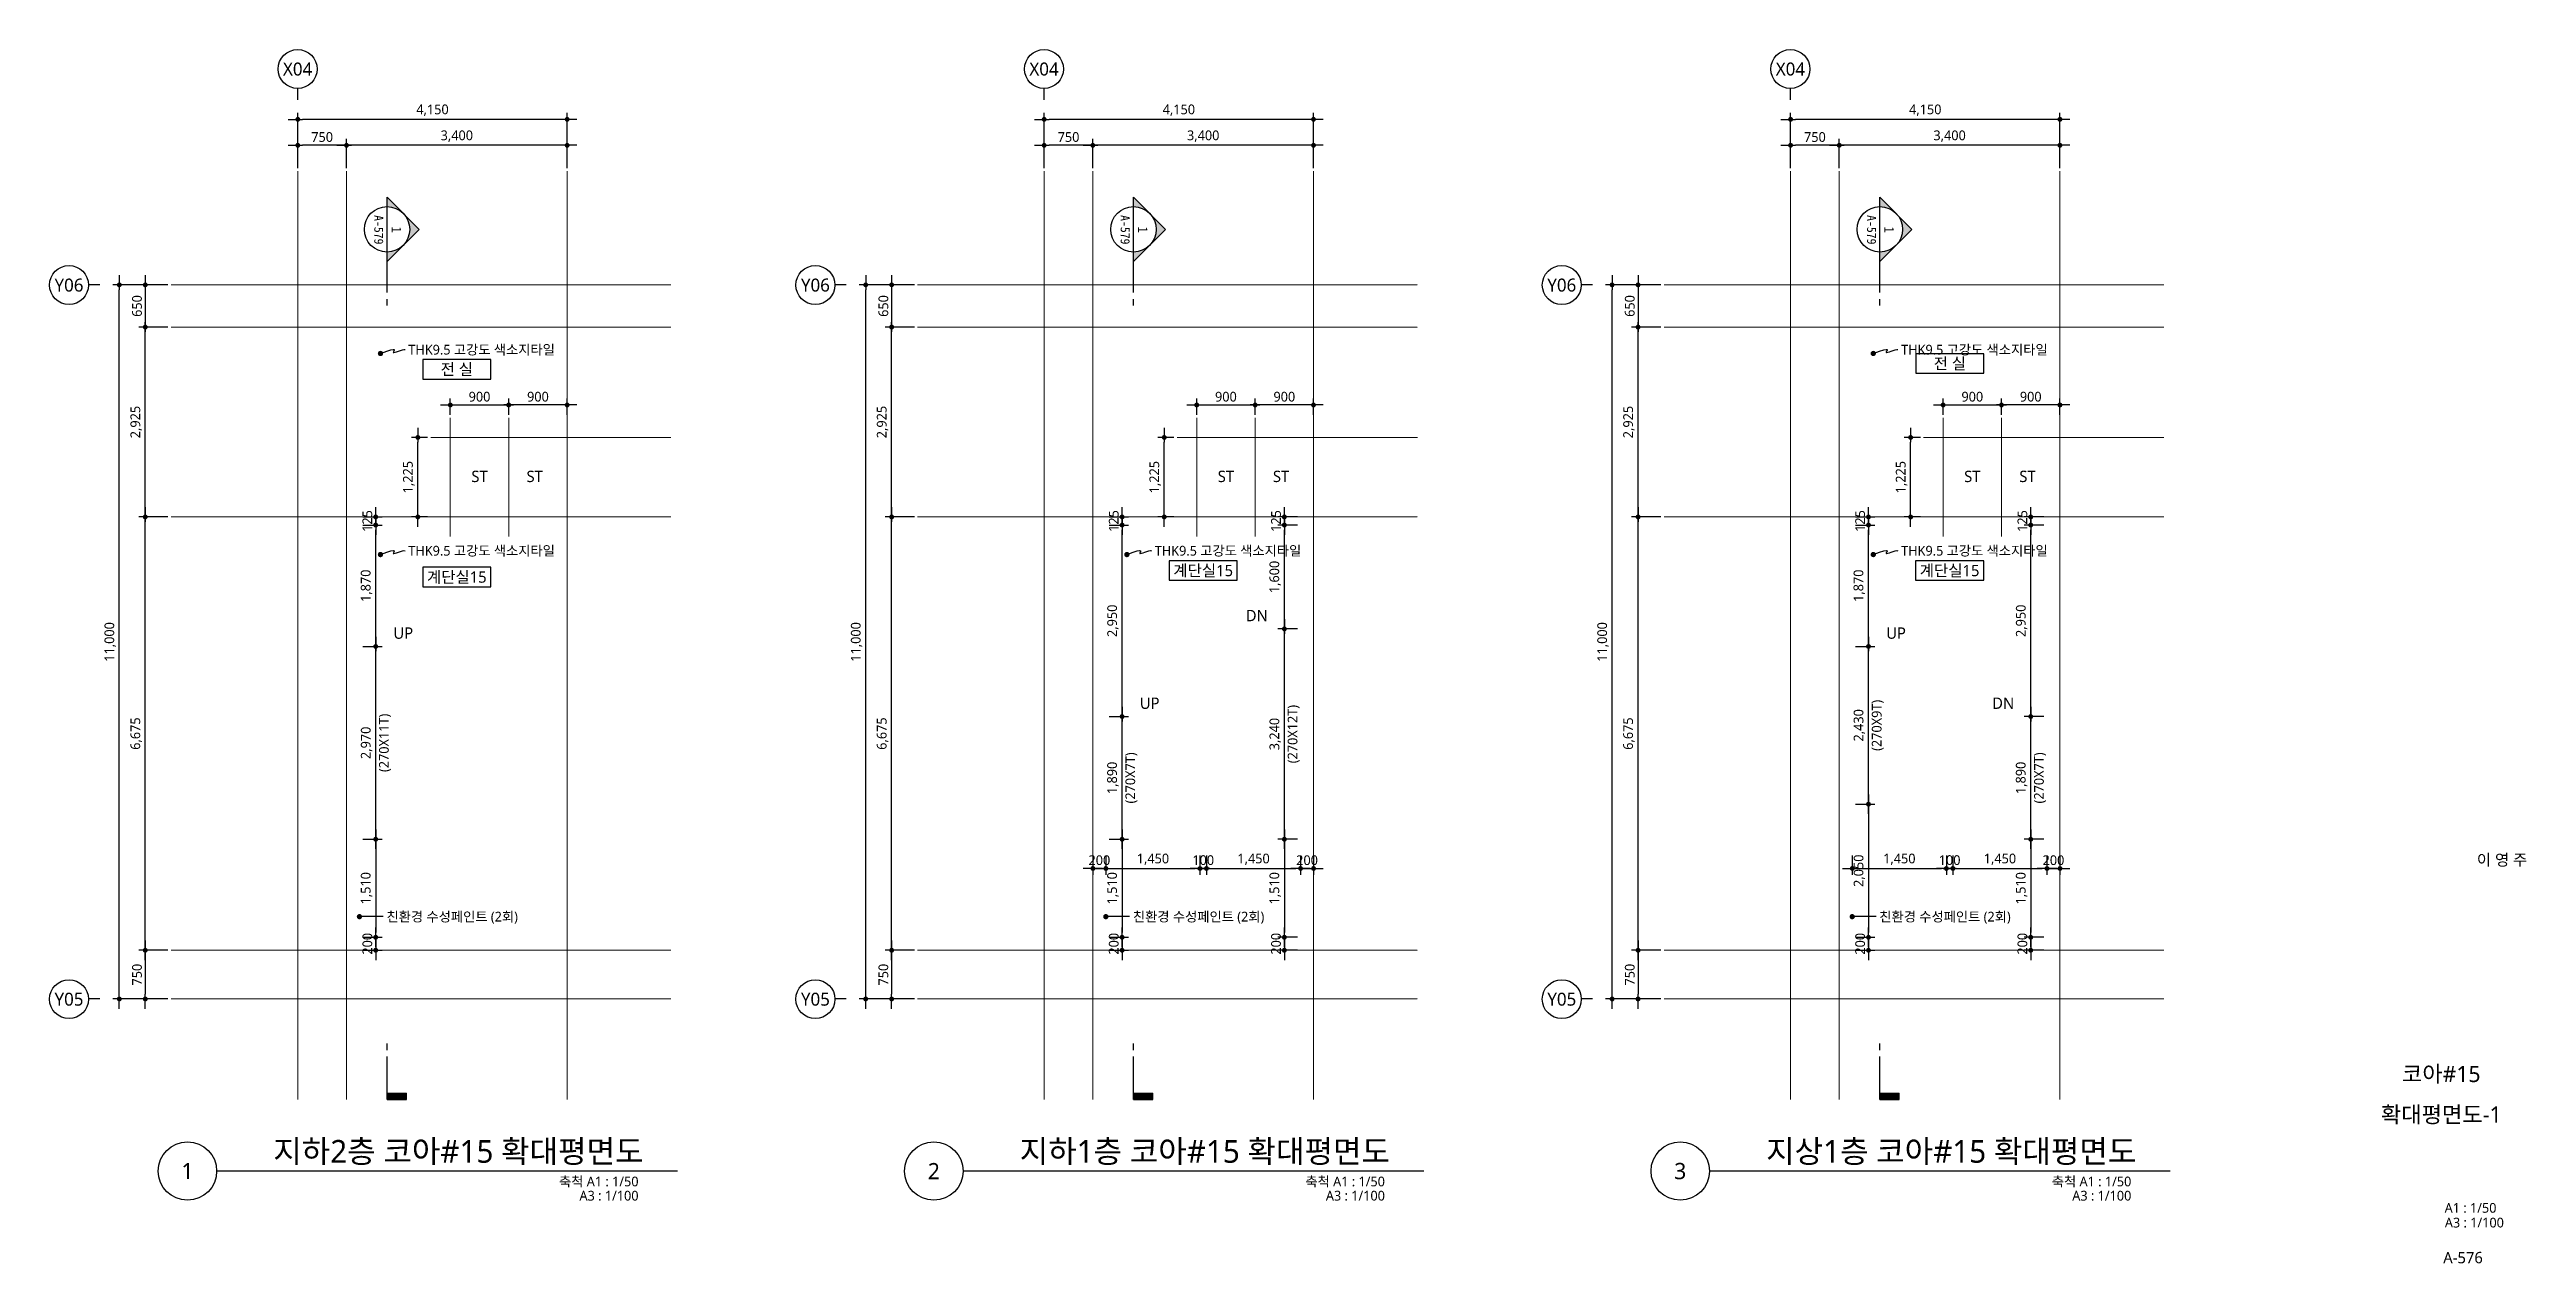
# Model space of a CAD drawing. Header units: millimetres. Extents: x 1467181 to 1720354, y 836037 to 895281.
# Drawn here: x 1467181 to 1505344, y 836037 to 854736 of the extents above; entities that cross this region are included whole.
import ezdxf
from ezdxf.enums import TextEntityAlignment as Align

# ---------------------------------------------------------------- set-up
doc = ezdxf.new("R2010")
doc.units = ezdxf.units.MM
doc.header["$MEASUREMENT"] = 0
doc.linetypes.add('CEN', pattern=[62, 60, -1, 0, -1])
doc.layers.get('0').update_dxf_attribs({"linetype": 'CONTINUOUS'})
for name, color, linetype, lineweight in [('A-AXIS-BUBL', 7, 'CONTINUOUS', 25), ('A-BORD-TEXT', 3, 'CONTINUOUS', 25), ('A-CNTL', 1, 'CEN', 15), ('A-DIMS', 7, 'CONTINUOUS', 25), ('A-MKXS-LEAD', 7, 'CONTINUOUS', 25), ('A-MKXS-MAK1', 3, 'CONTINUOUS', 25), ('A-MKXS-TEXT1', 3, 'CONTINUOUS', 25), ('A-MKXS-TEXT2', 7, 'CONTINUOUS', 25), ('A-MKXX-NAME', 3, 'CONTINUOUS', 25), ('A-MKXX-SYMB', 7, 'CONTINUOUS', 25), ('A-XXXX-SYMB', 7, 'CONTINUOUS', 25), ('A-XXXX-TXT1', 3, 'CONTINUOUS', 25), ('A-XXXX-TXT2', 3, 'CONTINUOUS', 25)]:
    doc.layers.add(name, color=color, linetype=linetype, lineweight=lineweight)
doc.styles.add('HY울릉도L', font='')
doc.styles.add('돋움체', font='')
doc.styles.add('맑은고딕', font='malgun.ttf')
doc.styles.get('HY울릉도L').set_extended_font_data('HYwulM')
doc.styles.get('돋움체').set_extended_font_data('DotumChe')
doc.dimstyles.new('CDIM', dxfattribs={"dimtxt": 3, "dimasz": 1.5, "dimexe": 2, "dimexo": 1, "dimgap": 1, "dimtad": 1, "dimdec": 0, "dimrnd": 0.5, "dimzin": 0, "dimdsep": 32, "dimlunit": 6, "dimtxsty": 'HY울릉도L', "dimblk1": '_CIDOT', "dimblk2": '_CIDOT', "dimsah": 1, "dimcen": 5.5, "dimclrd": 2, "dimclre": 2, "dimclrt": 7, "dimadec": 0, "dimazin": 0, "dimtfac": 1, "dimtdec": 0, "dimtix": 1, "dimtmove": 2, "dimatfit": 1, "dimldrblk": '_CIDOT', "dimfxl": 1, "dimtolj": 1, "dimtzin": 0, "dimlwd": -1, "dimarcsym": 0})

msp = doc.modelspace()

# ---------------------------------------------------------------- texts
at = {"layer": 'A-BORD-TEXT', "style": '맑은고딕'}
for s, height, p in [('이 영 주', 175, (1505356.3, 842165.5)), ('A1 : 1/50', 150, (1504881.5, 836817.8)), ('A3 : 1/100', 150, (1504996.4, 836591)), ('A-576', 175, (1504671.7, 836039.2))]:
    msp.add_text(s, height=height, dxfattribs=at).set_placement(p, align=Align.RIGHT)
for s, p in [('코아#15', (1504030.7, 838955.6)), ('확대평면도-1', (1504030.7, 838330.6))]:
    msp.add_text(s, height=250, dxfattribs=at).set_placement(p, align=Align.MIDDLE_CENTER)
at = {"layer": 'A-MKXS-TEXT1', "style": '맑은고딕'}
for s, p in [('THK9.5 고강도 색소지타일', (1472709.2, 850112.9)), ('THK9.5 고강도 색소지타일', (1495709.2, 850112.9)), ('THK9.5 고강도 색소지타일', (1472709.2, 847015.6)), ('THK9.5 고강도 색소지타일', (1484209.2, 847015.6)), ('THK9.5 고강도 색소지타일', (1495709.2, 847015.6)), ('친환경 수성페인트 (2회)', (1472372.6, 841378.9)), ('친환경 수성페인트 (2회)', (1483872.6, 841378.9)), ('친환경 수성페인트 (2회)', (1495372.6, 841378.9))]:
    msp.add_text(s, height=150, dxfattribs=at).set_placement(p, align=Align.MIDDLE_LEFT)
at = {"layer": 'A-MKXX-NAME', "style": '맑은고딕'}
for s, p in [('전 실', (1473455.7, 849810.6)), ('전 실', (1496460.5, 849899.5)), ('ST', (1473805.7, 848160.6)), ('ST', (1474655.7, 848160.6)), ('ST', (1485305.7, 848160.6)), ('ST', (1486155.7, 848160.6)), ('ST', (1496805.7, 848160.6)), ('ST', (1497655.7, 848160.6)), ('계단실15', (1473455.7, 846610.6)), ('계단실15', (1484955.7, 846710.6)), ('계단실15', (1496455.7, 846710.6)), ('DN', (1485781, 846016.8)), ('UP', (1472631, 845746.8)), ('UP', (1495631, 845746.8)), ('UP', (1484131, 844666.8)), ('DN', (1497281, 844666.8))]:
    msp.add_text(s, height=175, dxfattribs=at).set_placement(p, align=Align.MIDDLE_CENTER)
at = {"layer": 'A-XXXX-TXT1', "style": '맑은고딕'}
for s, p in [('지하2층 코아#15 확대평면도', (1476333.7, 837483.3)), ('지하1층 코아#15 확대평면도', (1487833.7, 837483.3)), ('지상1층 코아#15 확대평면도', (1499333.7, 837483.3))]:
    msp.add_text(s, height=350, dxfattribs=at).set_placement(p, align=Align.BOTTOM_RIGHT)
for s, p in [('1', (1469305.7, 837460.6)), ('2', (1480805.7, 837460.6)), ('3', (1492305.7, 837460.6))]:
    msp.add_text(s, height=250, dxfattribs=at).set_placement(p, align=Align.MIDDLE)
for s, p in [('축척 A1 : 1/50', (1476255.9, 837374.5)), ('축척 A1 : 1/50', (1487755.9, 837374.5)), ('축척 A1 : 1/50', (1499255.9, 837374.5)), ('A3 : 1/100', (1476255.9, 837155.6)), ('A3 : 1/100', (1487755.9, 837155.6)), ('A3 : 1/100', (1499255.9, 837155.6))]:
    msp.add_text(s, height=150, dxfattribs=at).set_placement(p, align=Align.TOP_RIGHT)

# ---------------------------------------------------------------- blocks, each defined once
blk = doc.blocks.new('_CIDOT')
at = {"color": 0, "linetype": 'ByBlock'}
blk.add_line((2, 0), (-1, 0), dxfattribs=at)
at = {"color": 0, "linetype": 'ByBlock', "const_width": 0.5}
blk.add_lwpolyline([(-0.25, 0, 1), (0.25, 0, 1)], format="xyb", close=True, dxfattribs=at)
blk = doc.blocks.new('*D21')
at = {"layer": 'A-DIMS', "lineweight": -2, "transparency": 16777216}
for p, q in [((800, 1950), (800, 2400)), ((4200, 1950), (4200, 2400))]:
    blk.add_line(p, q, dxfattribs=at)
at = {"layer": 'A-DIMS', "transparency": 16777216}
blk.add_line((4125, 2300), (875, 2300), dxfattribs=at)
at = {"layer": 'A-DIMS', "transparency": 16777216, "xscale": 75, "yscale": 75, "zscale": 75, "rotation": 180}
blk.add_blockref('_CIDOT', (800, 2300), dxfattribs=at)
at = {"layer": 'A-DIMS', "transparency": 16777216, "xscale": 75, "yscale": 75, "zscale": 75}
blk.add_blockref('_CIDOT', (4200, 2300), dxfattribs=at)
at = {"layer": 'A-DIMS', "color": 3, "transparency": 16777216, "insert": (2500, 2440), "char_height": 150, "attachment_point": 5, "style": '맑은고딕'}
blk.add_mtext('\\A1;3,400', dxfattribs=at)
blk = doc.blocks.new('*D22')
at = {"layer": 'A-DIMS', "lineweight": -2, "transparency": 16777216}
for p, q in [((-1950, -10100), (-2400, -10100)), ((-1950, -10850), (-2400, -10850))]:
    blk.add_line(p, q, dxfattribs=at)
at = {"layer": 'A-DIMS', "transparency": 16777216}
blk.add_line((-2300, -10175), (-2300, -10775), dxfattribs=at)
at = {"layer": 'A-DIMS', "transparency": 16777216, "xscale": 75, "yscale": 75, "zscale": 75}
for p, rotation in [((-2300, -10100), 90), ((-2300, -10850), 270)]:
    blk.add_blockref('_CIDOT', p, dxfattribs=dict(at, rotation=rotation))
at = {"layer": 'A-DIMS', "color": 3, "transparency": 16777216, "insert": (-2427, -10475), "char_height": 150, "attachment_point": 5, "rotation": 90, "style": '맑은고딕'}
blk.add_mtext('\\A1;750', dxfattribs=at)
blk = doc.blocks.new('*D23')
at = {"layer": 'A-DIMS', "lineweight": -2, "transparency": 16777216}
for p, q in [((50, 1950), (50, 2400)), ((800, 1950), (800, 2400))]:
    blk.add_line(p, q, dxfattribs=at)
at = {"layer": 'A-DIMS', "transparency": 16777216}
blk.add_line((725, 2300), (125, 2300), dxfattribs=at)
at = {"layer": 'A-DIMS', "transparency": 16777216, "xscale": 75, "yscale": 75, "zscale": 75, "rotation": 180}
blk.add_blockref('_CIDOT', (50, 2300), dxfattribs=at)
at = {"layer": 'A-DIMS', "transparency": 16777216, "xscale": 75, "yscale": 75, "zscale": 75}
blk.add_blockref('_CIDOT', (800, 2300), dxfattribs=at)
at = {"layer": 'A-DIMS', "color": 3, "transparency": 16777216, "insert": (425, 2427), "char_height": 150, "attachment_point": 5, "style": '맑은고딕'}
blk.add_mtext('\\A1;750', dxfattribs=at)
blk = doc.blocks.new('*D24')
at = {"layer": 'A-DIMS', "lineweight": -2, "transparency": 16777216}
for p, q in [((50, 1950), (50, 2800)), ((4200, 1950), (4200, 2800))]:
    blk.add_line(p, q, dxfattribs=at)
at = {"layer": 'A-DIMS', "transparency": 16777216}
blk.add_line((4125, 2700), (125, 2700), dxfattribs=at)
at = {"layer": 'A-DIMS', "transparency": 16777216, "xscale": 75, "yscale": 75, "zscale": 75, "rotation": 180}
blk.add_blockref('_CIDOT', (50, 2700), dxfattribs=at)
at = {"layer": 'A-DIMS', "transparency": 16777216, "xscale": 75, "yscale": 75, "zscale": 75}
blk.add_blockref('_CIDOT', (4200, 2700), dxfattribs=at)
at = {"layer": 'A-DIMS', "color": 3, "transparency": 16777216, "insert": (2125, 2840), "char_height": 150, "attachment_point": 5, "style": '맑은고딕'}
blk.add_mtext('\\A1;4,150', dxfattribs=at)
blk = doc.blocks.new('*D25')
at = {"layer": 'A-DIMS', "lineweight": -2, "transparency": 16777216}
for p, q in [((-1950, 150), (-2800, 150)), ((-1950, -10850), (-2800, -10850))]:
    blk.add_line(p, q, dxfattribs=at)
at = {"layer": 'A-DIMS', "transparency": 16777216}
blk.add_line((-2700, -10775), (-2700, 75), dxfattribs=at)
at = {"layer": 'A-DIMS', "transparency": 16777216, "xscale": 75, "yscale": 75, "zscale": 75}
for p, rotation in [((-2700, 150), 90), ((-2700, -10850), 270)]:
    blk.add_blockref('_CIDOT', p, dxfattribs=dict(at, rotation=rotation))
at = {"layer": 'A-DIMS', "color": 3, "transparency": 16777216, "insert": (-2840, -5350), "char_height": 150, "attachment_point": 5, "rotation": 90, "style": '맑은고딕'}
blk.add_mtext('\\A1;11,000', dxfattribs=at)
blk = doc.blocks.new('*D26')
at = {"layer": 'A-DIMS', "lineweight": -2, "transparency": 16777216}
for p, q in [((-1950, 150), (-2400, 150)), ((-1950, -500), (-2400, -500))]:
    blk.add_line(p, q, dxfattribs=at)
at = {"layer": 'A-DIMS', "transparency": 16777216}
blk.add_line((-2300, 75), (-2300, -425), dxfattribs=at)
at = {"layer": 'A-DIMS', "transparency": 16777216, "xscale": 75, "yscale": 75, "zscale": 75}
for p, rotation in [((-2300, 150), 90), ((-2300, -500), 270)]:
    blk.add_blockref('_CIDOT', p, dxfattribs=dict(at, rotation=rotation))
at = {"layer": 'A-DIMS', "color": 3, "transparency": 16777216, "insert": (-2427, -175), "char_height": 150, "attachment_point": 5, "rotation": 90, "style": '맑은고딕'}
blk.add_mtext('\\A1;650', dxfattribs=at)
blk = doc.blocks.new('*D27')
at = {"layer": 'A-DIMS', "lineweight": -2, "transparency": 16777216}
for p, q in [((-1950, -3425), (-2400, -3425)), ((-1950, -10100), (-2400, -10100))]:
    blk.add_line(p, q, dxfattribs=at)
at = {"layer": 'A-DIMS', "transparency": 16777216}
blk.add_line((-2300, -10025), (-2300, -3500), dxfattribs=at)
at = {"layer": 'A-DIMS', "transparency": 16777216, "xscale": 75, "yscale": 75, "zscale": 75}
for p, rotation in [((-2300, -3425), 90), ((-2300, -10100), 270)]:
    blk.add_blockref('_CIDOT', p, dxfattribs=dict(at, rotation=rotation))
at = {"layer": 'A-DIMS', "color": 3, "transparency": 16777216, "insert": (-2440, -6762), "char_height": 150, "attachment_point": 5, "rotation": 90, "style": '맑은고딕'}
blk.add_mtext('\\A1;6,675', dxfattribs=at)
blk = doc.blocks.new('*D28')
at = {"layer": 'A-DIMS', "lineweight": -2, "transparency": 16777216}
for p, q in [((-1950, -500), (-2400, -500)), ((-1950, -3425), (-2400, -3425))]:
    blk.add_line(p, q, dxfattribs=at)
at = {"layer": 'A-DIMS', "transparency": 16777216}
blk.add_line((-2300, -3350), (-2300, -575), dxfattribs=at)
at = {"layer": 'A-DIMS', "transparency": 16777216, "xscale": 75, "yscale": 75, "zscale": 75}
for p, rotation in [((-2300, -500), 90), ((-2300, -3425), 270)]:
    blk.add_blockref('_CIDOT', p, dxfattribs=dict(at, rotation=rotation))
at = {"layer": 'A-DIMS', "color": 3, "transparency": 16777216, "insert": (-2440, -1963), "char_height": 150, "attachment_point": 5, "rotation": 90, "style": '맑은고딕'}
blk.add_mtext('\\A1;2,925', dxfattribs=at)
blk = doc.blocks.new('*D29')
at = {"layer": 'A-DIMS', "lineweight": -2, "transparency": 16777216}
for p, q in [((2400, -1850), (2400, -1600)), ((3300, -1850), (3300, -1600))]:
    blk.add_line(p, q, dxfattribs=at)
at = {"layer": 'A-DIMS', "transparency": 16777216}
blk.add_line((2475, -1700), (3225, -1700), dxfattribs=at)
at = {"layer": 'A-DIMS', "transparency": 16777216, "xscale": 75, "yscale": 75, "zscale": 75, "rotation": 180}
blk.add_blockref('_CIDOT', (2400, -1700), dxfattribs=at)
at = {"layer": 'A-DIMS', "transparency": 16777216, "xscale": 75, "yscale": 75, "zscale": 75}
blk.add_blockref('_CIDOT', (3300, -1700), dxfattribs=at)
at = {"layer": 'A-DIMS', "color": 3, "transparency": 16777216, "insert": (2850, -1573), "char_height": 150, "attachment_point": 5, "style": '맑은고딕'}
blk.add_mtext('\\A1;900', dxfattribs=at)
blk = doc.blocks.new('*D30')
at = {"layer": 'A-DIMS', "lineweight": -2, "transparency": 16777216}
for p, q in [((3300, -1850), (3300, -1600)), ((4200, -1850), (4200, -1600))]:
    blk.add_line(p, q, dxfattribs=at)
at = {"layer": 'A-DIMS', "transparency": 16777216}
blk.add_line((4125, -1700), (3375, -1700), dxfattribs=at)
at = {"layer": 'A-DIMS', "transparency": 16777216, "xscale": 75, "yscale": 75, "zscale": 75, "rotation": 180}
blk.add_blockref('_CIDOT', (3300, -1700), dxfattribs=at)
at = {"layer": 'A-DIMS', "transparency": 16777216, "xscale": 75, "yscale": 75, "zscale": 75}
blk.add_blockref('_CIDOT', (4200, -1700), dxfattribs=at)
at = {"layer": 'A-DIMS', "color": 3, "transparency": 16777216, "insert": (3750, -1573), "char_height": 150, "attachment_point": 5, "style": '맑은고딕'}
blk.add_mtext('\\A1;900', dxfattribs=at)
blk = doc.blocks.new('*D31')
at = {"layer": 'A-DIMS', "lineweight": -2, "transparency": 16777216}
for p, q in [((2050, -2200), (1800, -2200)), ((2050, -3425), (1800, -3425))]:
    blk.add_line(p, q, dxfattribs=at)
at = {"layer": 'A-DIMS', "transparency": 16777216}
blk.add_line((1900, -3350), (1900, -2275), dxfattribs=at)
at = {"layer": 'A-DIMS', "transparency": 16777216, "xscale": 75, "yscale": 75, "zscale": 75}
for p, rotation in [((1900, -2200), 90), ((1900, -3425), 270)]:
    blk.add_blockref('_CIDOT', p, dxfattribs=dict(at, rotation=rotation))
at = {"layer": 'A-DIMS', "color": 3, "transparency": 16777216, "insert": (1760, -2812), "char_height": 150, "attachment_point": 5, "rotation": 90, "style": '맑은고딕'}
blk.add_mtext('\\A1;1,225', dxfattribs=at)
blk = doc.blocks.new('CORE 10- 단면')
at = {"layer": 'A-MKXS-MAK1'}
blk.add_hatch(color=256, dxfattribs=at).paths.add_polyline_path([(22637, 13298), (22637, 13398), (22937, 13398), (22937, 13298)])
h = blk.add_hatch(color=256, dxfattribs=at)
h.paths.add_polyline_path([(22442, -7), (22690, 241, 0.414214), (22690, -254)])
h.paths.add_polyline_path([(22690, 241), (22937, 488), (22937, 343, 0.198912)])
h.paths.add_polyline_path([(22690, -254, 0.198912), (22937, -357), (22937, -502)])
for p, q in [((22637, 13398), (22637, 13298)), ((22937, 13398), (22637, 13398)), ((22937, 13398), (22937, 12735)), ((22937, 13298), (22637, 13298)), ((22937, 12635), (22937, 12535)), ((22937, 1166), (22937, 1066)), ((22937, 966), (22937, -502)), ((22937, 488), (22442, -7)), ((22937, -502), (22442, -7))]:
    blk.add_line(p, q, dxfattribs=at)
blk.add_circle((22937, -7), 350, dxfattribs=at)
at = {"layer": 'A-MKXS-TEXT2', "style": '돋움체'}
for s, height, p in [('1', 150, (22793, -2)), ('A-579', 140, (23065, 0))]:
    blk.add_text(s, height=height, rotation=90, dxfattribs=at).set_placement(p, align=Align.MIDDLE)
blk = doc.blocks.new('*D140')
at = {"layer": 'A-DIMS', "lineweight": -2, "transparency": 16777216}
for p, q in [((1472006, 845541), (1472306, 845541)), ((1472006, 842571), (1472306, 842571))]:
    blk.add_line(p, q, dxfattribs=at)
at = {"layer": 'A-DIMS', "transparency": 16777216}
blk.add_line((1472206, 842646), (1472206, 845466), dxfattribs=at)
at = {"layer": 'A-DIMS', "transparency": 16777216, "xscale": 75, "yscale": 75, "zscale": 75}
for p, rotation in [((1472206, 845541), 90), ((1472206, 842571), 270)]:
    blk.add_blockref('_CIDOT', p, dxfattribs=dict(at, rotation=rotation))
at = {"layer": 'A-DIMS', "color": 3, "transparency": 16777216, "char_height": 150, "attachment_point": 5, "rotation": 90, "style": '맑은고딕'}
for s, insert in [('\\A1;2,970', (1472066, 844056)), ('\\A1;(270X11T)', (1472349, 844056))]:
    blk.add_mtext(s, dxfattribs=dict(at, insert=insert))
blk = doc.blocks.new('*D141')
at = {"layer": 'A-DIMS', "lineweight": -2, "transparency": 16777216}
for p, q in [((1472006, 842571), (1472306, 842571)), ((1472006, 841061), (1472306, 841061))]:
    blk.add_line(p, q, dxfattribs=at)
at = {"layer": 'A-DIMS', "transparency": 16777216}
blk.add_line((1472206, 842496), (1472206, 841136), dxfattribs=at)
at = {"layer": 'A-DIMS', "transparency": 16777216, "xscale": 75, "yscale": 75, "zscale": 75}
for p, rotation in [((1472206, 842571), 90), ((1472206, 841061), 270)]:
    blk.add_blockref('_CIDOT', p, dxfattribs=dict(at, rotation=rotation))
at = {"layer": 'A-DIMS', "color": 3, "transparency": 16777216, "insert": (1472065, 841816), "char_height": 150, "attachment_point": 5, "rotation": 90, "style": '맑은고딕'}
blk.add_mtext('\\A1;1,510', dxfattribs=at)
blk = doc.blocks.new('*D142')
at = {"layer": 'A-DIMS', "lineweight": -2, "transparency": 16777216}
for p, q in [((1472006, 847411), (1472306, 847411)), ((1472006, 845541), (1472306, 845541))]:
    blk.add_line(p, q, dxfattribs=at)
at = {"layer": 'A-DIMS', "transparency": 16777216}
blk.add_line((1472206, 845616), (1472206, 847336), dxfattribs=at)
at = {"layer": 'A-DIMS', "transparency": 16777216, "xscale": 75, "yscale": 75, "zscale": 75}
for p, rotation in [((1472206, 847411), 90), ((1472206, 845541), 270)]:
    blk.add_blockref('_CIDOT', p, dxfattribs=dict(at, rotation=rotation))
at = {"layer": 'A-DIMS', "color": 3, "transparency": 16777216, "insert": (1472065, 846476), "char_height": 150, "attachment_point": 5, "rotation": 90, "style": '맑은고딕'}
blk.add_mtext('\\A1;1,870', dxfattribs=at)
blk = doc.blocks.new('*D143')
at = {"layer": 'A-DIMS', "transparency": 16777216}
for p, q in [((1472206, 847611), (1472206, 847686)), ((1472206, 847411), (1472206, 847536)), ((1472206, 847336), (1472206, 847261))]:
    blk.add_line(p, q, dxfattribs=at)
at = {"layer": 'A-DIMS', "lineweight": -2, "transparency": 16777216}
for p, q in [((1472006, 847536), (1472306, 847536)), ((1472006, 847411), (1472306, 847411))]:
    blk.add_line(p, q, dxfattribs=at)
at = {"layer": 'A-DIMS', "transparency": 16777216, "xscale": 75, "yscale": 75, "zscale": 75}
for p, rotation in [((1472206, 847536), 270), ((1472206, 847411), 90)]:
    blk.add_blockref('_CIDOT', p, dxfattribs=dict(at, rotation=rotation))
at = {"layer": 'A-DIMS', "color": 3, "transparency": 16777216, "insert": (1472078, 847473), "char_height": 150, "attachment_point": 5, "rotation": 90, "style": '맑은고딕'}
blk.add_mtext('\\A1;125', dxfattribs=at)
blk = doc.blocks.new('*D144')
at = {"layer": 'A-DIMS', "transparency": 16777216}
for p, q in [((1472206, 841136), (1472206, 841211)), ((1472206, 841061), (1472206, 840861)), ((1472206, 840786), (1472206, 840711))]:
    blk.add_line(p, q, dxfattribs=at)
at = {"layer": 'A-DIMS', "lineweight": -2, "transparency": 16777216}
for p, q in [((1472006, 841061), (1472306, 841061)), ((1472006, 840861), (1472306, 840861))]:
    blk.add_line(p, q, dxfattribs=at)
at = {"layer": 'A-DIMS', "transparency": 16777216, "xscale": 75, "yscale": 75, "zscale": 75}
for p, rotation in [((1472206, 841061), 270), ((1472206, 840861), 90)]:
    blk.add_blockref('_CIDOT', p, dxfattribs=dict(at, rotation=rotation))
at = {"layer": 'A-DIMS', "color": 3, "transparency": 16777216, "insert": (1472078, 840961), "char_height": 150, "attachment_point": 5, "rotation": 90, "style": '맑은고딕'}
blk.add_mtext('\\A1;200', dxfattribs=at)
blk = doc.blocks.new('*D220')
at = {"layer": 'A-DIMS', "lineweight": -2, "transparency": 16777216}
for p, q in [((1483506, 844461), (1483806, 844461)), ((1483506, 842571), (1483806, 842571))]:
    blk.add_line(p, q, dxfattribs=at)
at = {"layer": 'A-DIMS', "transparency": 16777216}
blk.add_line((1483706, 842646), (1483706, 844386), dxfattribs=at)
at = {"layer": 'A-DIMS', "transparency": 16777216, "xscale": 75, "yscale": 75, "zscale": 75}
for p, rotation in [((1483706, 844461), 90), ((1483706, 842571), 270)]:
    blk.add_blockref('_CIDOT', p, dxfattribs=dict(at, rotation=rotation))
at = {"layer": 'A-DIMS', "color": 3, "transparency": 16777216, "char_height": 150, "attachment_point": 5, "rotation": 90, "style": '맑은고딕'}
for s, insert in [('\\A1;(270X7T)', (1483849, 843516)), ('\\A1;1,890', (1483565, 843516))]:
    blk.add_mtext(s, dxfattribs=dict(at, insert=insert))
blk = doc.blocks.new('*D221')
at = {"layer": 'A-DIMS', "lineweight": -2, "transparency": 16777216}
for p, q in [((1483506, 842571), (1483806, 842571)), ((1483506, 841061), (1483806, 841061))]:
    blk.add_line(p, q, dxfattribs=at)
at = {"layer": 'A-DIMS', "transparency": 16777216}
blk.add_line((1483706, 842496), (1483706, 841136), dxfattribs=at)
at = {"layer": 'A-DIMS', "transparency": 16777216, "xscale": 75, "yscale": 75, "zscale": 75}
for p, rotation in [((1483706, 842571), 90), ((1483706, 841061), 270)]:
    blk.add_blockref('_CIDOT', p, dxfattribs=dict(at, rotation=rotation))
at = {"layer": 'A-DIMS', "color": 3, "transparency": 16777216, "insert": (1483565, 841816), "char_height": 150, "attachment_point": 5, "rotation": 90, "style": '맑은고딕'}
blk.add_mtext('\\A1;1,510', dxfattribs=at)
blk = doc.blocks.new('*D222')
at = {"layer": 'A-DIMS', "lineweight": -2, "transparency": 16777216}
for p, q in [((1483506, 847411), (1483806, 847411)), ((1483506, 844461), (1483806, 844461))]:
    blk.add_line(p, q, dxfattribs=at)
at = {"layer": 'A-DIMS', "transparency": 16777216}
blk.add_line((1483706, 844536), (1483706, 847336), dxfattribs=at)
at = {"layer": 'A-DIMS', "transparency": 16777216, "xscale": 75, "yscale": 75, "zscale": 75}
for p, rotation in [((1483706, 847411), 90), ((1483706, 844461), 270)]:
    blk.add_blockref('_CIDOT', p, dxfattribs=dict(at, rotation=rotation))
at = {"layer": 'A-DIMS', "color": 3, "transparency": 16777216, "insert": (1483566, 845936), "char_height": 150, "attachment_point": 5, "rotation": 90, "style": '맑은고딕'}
blk.add_mtext('\\A1;2,950', dxfattribs=at)
blk = doc.blocks.new('*D223')
at = {"layer": 'A-DIMS', "transparency": 16777216}
for p, q in [((1483706, 847611), (1483706, 847686)), ((1483706, 847411), (1483706, 847536)), ((1483706, 847336), (1483706, 847261))]:
    blk.add_line(p, q, dxfattribs=at)
at = {"layer": 'A-DIMS', "lineweight": -2, "transparency": 16777216}
for p, q in [((1483506, 847536), (1483806, 847536)), ((1483506, 847411), (1483806, 847411))]:
    blk.add_line(p, q, dxfattribs=at)
at = {"layer": 'A-DIMS', "transparency": 16777216, "xscale": 75, "yscale": 75, "zscale": 75}
for p, rotation in [((1483706, 847536), 270), ((1483706, 847411), 90)]:
    blk.add_blockref('_CIDOT', p, dxfattribs=dict(at, rotation=rotation))
at = {"layer": 'A-DIMS', "color": 3, "transparency": 16777216, "insert": (1483578, 847473), "char_height": 150, "attachment_point": 5, "rotation": 90, "style": '맑은고딕'}
blk.add_mtext('\\A1;125', dxfattribs=at)
blk = doc.blocks.new('*D224')
at = {"layer": 'A-DIMS', "transparency": 16777216}
for p, q in [((1483706, 841136), (1483706, 841211)), ((1483706, 841061), (1483706, 840861)), ((1483706, 840786), (1483706, 840711))]:
    blk.add_line(p, q, dxfattribs=at)
at = {"layer": 'A-DIMS', "lineweight": -2, "transparency": 16777216}
for p, q in [((1483506, 841061), (1483806, 841061)), ((1483506, 840861), (1483806, 840861))]:
    blk.add_line(p, q, dxfattribs=at)
at = {"layer": 'A-DIMS', "transparency": 16777216, "xscale": 75, "yscale": 75, "zscale": 75}
for p, rotation in [((1483706, 841061), 270), ((1483706, 840861), 90)]:
    blk.add_blockref('_CIDOT', p, dxfattribs=dict(at, rotation=rotation))
at = {"layer": 'A-DIMS', "color": 3, "transparency": 16777216, "insert": (1483578, 840961), "char_height": 150, "attachment_point": 5, "rotation": 90, "style": '맑은고딕'}
blk.add_mtext('\\A1;200', dxfattribs=at)
blk = doc.blocks.new('*D225')
at = {"layer": 'A-DIMS', "lineweight": -2, "transparency": 16777216}
for p, q in [((1483456, 842321), (1483456, 842021)), ((1484906, 842321), (1484906, 842021))]:
    blk.add_line(p, q, dxfattribs=at)
at = {"layer": 'A-DIMS', "transparency": 16777216}
blk.add_line((1483531, 842121), (1484831, 842121), dxfattribs=at)
at = {"layer": 'A-DIMS', "transparency": 16777216, "xscale": 75, "yscale": 75, "zscale": 75, "rotation": 180}
blk.add_blockref('_CIDOT', (1483456, 842121), dxfattribs=at)
at = {"layer": 'A-DIMS', "transparency": 16777216, "xscale": 75, "yscale": 75, "zscale": 75}
blk.add_blockref('_CIDOT', (1484906, 842121), dxfattribs=at)
at = {"layer": 'A-DIMS', "color": 3, "transparency": 16777216, "insert": (1484181, 842261), "char_height": 150, "attachment_point": 5, "style": '맑은고딕'}
blk.add_mtext('\\A1;1,450', dxfattribs=at)
blk = doc.blocks.new('*D226')
at = {"layer": 'A-DIMS', "lineweight": -2, "transparency": 16777216}
for p, q in [((1483256, 842321), (1483256, 842021)), ((1483456, 842321), (1483456, 842021))]:
    blk.add_line(p, q, dxfattribs=at)
at = {"layer": 'A-DIMS', "transparency": 16777216}
for p, q in [((1483181, 842121), (1483106, 842121)), ((1483256, 842121), (1483456, 842121)), ((1483531, 842121), (1483606, 842121))]:
    blk.add_line(p, q, dxfattribs=at)
at = {"layer": 'A-DIMS', "transparency": 16777216, "xscale": 75, "yscale": 75, "zscale": 75}
blk.add_blockref('_CIDOT', (1483256, 842121), dxfattribs=at)
at = {"layer": 'A-DIMS', "transparency": 16777216, "xscale": 75, "yscale": 75, "zscale": 75, "rotation": 180}
blk.add_blockref('_CIDOT', (1483456, 842121), dxfattribs=at)
at = {"layer": 'A-DIMS', "color": 3, "transparency": 16777216, "insert": (1483356, 842248), "char_height": 150, "attachment_point": 5, "style": '맑은고딕'}
blk.add_mtext('\\A1;200', dxfattribs=at)
blk = doc.blocks.new('*D227')
at = {"layer": 'A-DIMS', "lineweight": -2, "transparency": 16777216}
for p, q in [((1485006, 842321), (1485006, 842021)), ((1486456, 842321), (1486456, 842021))]:
    blk.add_line(p, q, dxfattribs=at)
at = {"layer": 'A-DIMS', "transparency": 16777216}
blk.add_line((1485081, 842121), (1486381, 842121), dxfattribs=at)
at = {"layer": 'A-DIMS', "transparency": 16777216, "xscale": 75, "yscale": 75, "zscale": 75, "rotation": 180}
blk.add_blockref('_CIDOT', (1485006, 842121), dxfattribs=at)
at = {"layer": 'A-DIMS', "transparency": 16777216, "xscale": 75, "yscale": 75, "zscale": 75}
blk.add_blockref('_CIDOT', (1486456, 842121), dxfattribs=at)
at = {"layer": 'A-DIMS', "color": 3, "transparency": 16777216, "insert": (1485731, 842261), "char_height": 150, "attachment_point": 5, "style": '맑은고딕'}
blk.add_mtext('\\A1;1,450', dxfattribs=at)
blk = doc.blocks.new('*D228')
at = {"layer": 'A-DIMS', "lineweight": -2, "transparency": 16777216}
for p, q in [((1484906, 842321), (1484906, 842021)), ((1485006, 842321), (1485006, 842021))]:
    blk.add_line(p, q, dxfattribs=at)
at = {"layer": 'A-DIMS', "transparency": 16777216}
for p, q in [((1484831, 842121), (1484756, 842121)), ((1484906, 842121), (1485006, 842121)), ((1485081, 842121), (1485156, 842121))]:
    blk.add_line(p, q, dxfattribs=at)
at = {"layer": 'A-DIMS', "transparency": 16777216, "xscale": 75, "yscale": 75, "zscale": 75}
blk.add_blockref('_CIDOT', (1484906, 842121), dxfattribs=at)
at = {"layer": 'A-DIMS', "transparency": 16777216, "xscale": 75, "yscale": 75, "zscale": 75, "rotation": 180}
blk.add_blockref('_CIDOT', (1485006, 842121), dxfattribs=at)
at = {"layer": 'A-DIMS', "color": 3, "transparency": 16777216, "insert": (1484956, 842249), "char_height": 150, "attachment_point": 5, "style": '맑은고딕'}
blk.add_mtext('\\A1;100', dxfattribs=at)
blk = doc.blocks.new('*D229')
at = {"layer": 'A-DIMS', "lineweight": -2, "transparency": 16777216}
for p, q in [((1486456, 842321), (1486456, 842021)), ((1486656, 842321), (1486656, 842021))]:
    blk.add_line(p, q, dxfattribs=at)
at = {"layer": 'A-DIMS', "transparency": 16777216}
for p, q in [((1486381, 842121), (1486306, 842121)), ((1486456, 842121), (1486656, 842121)), ((1486731, 842121), (1486806, 842121))]:
    blk.add_line(p, q, dxfattribs=at)
at = {"layer": 'A-DIMS', "transparency": 16777216, "xscale": 75, "yscale": 75, "zscale": 75}
blk.add_blockref('_CIDOT', (1486456, 842121), dxfattribs=at)
at = {"layer": 'A-DIMS', "transparency": 16777216, "xscale": 75, "yscale": 75, "zscale": 75, "rotation": 180}
blk.add_blockref('_CIDOT', (1486656, 842121), dxfattribs=at)
at = {"layer": 'A-DIMS', "color": 3, "transparency": 16777216, "insert": (1486556, 842248), "char_height": 150, "attachment_point": 5, "style": '맑은고딕'}
blk.add_mtext('\\A1;200', dxfattribs=at)
blk = doc.blocks.new('*D230')
at = {"layer": 'A-DIMS', "lineweight": -2, "transparency": 16777216}
for p, q in [((1486406, 845811), (1486106, 845811)), ((1486406, 842571), (1486106, 842571))]:
    blk.add_line(p, q, dxfattribs=at)
at = {"layer": 'A-DIMS', "transparency": 16777216}
blk.add_line((1486206, 842646), (1486206, 845736), dxfattribs=at)
at = {"layer": 'A-DIMS', "transparency": 16777216, "xscale": 75, "yscale": 75, "zscale": 75}
for p, rotation in [((1486206, 845811), 90), ((1486206, 842571), 270)]:
    blk.add_blockref('_CIDOT', p, dxfattribs=dict(at, rotation=rotation))
at = {"layer": 'A-DIMS', "color": 3, "transparency": 16777216, "char_height": 150, "attachment_point": 5, "rotation": 90, "style": '맑은고딕'}
for s, insert in [('\\A1;(270X12T)', (1486349, 844191)), ('\\A1;3,240', (1486066, 844191))]:
    blk.add_mtext(s, dxfattribs=dict(at, insert=insert))
blk = doc.blocks.new('*D231')
at = {"layer": 'A-DIMS', "lineweight": -2, "transparency": 16777216}
for p, q in [((1486406, 842571), (1486106, 842571)), ((1486406, 841061), (1486106, 841061))]:
    blk.add_line(p, q, dxfattribs=at)
at = {"layer": 'A-DIMS', "transparency": 16777216}
blk.add_line((1486206, 842496), (1486206, 841136), dxfattribs=at)
at = {"layer": 'A-DIMS', "transparency": 16777216, "xscale": 75, "yscale": 75, "zscale": 75}
for p, rotation in [((1486206, 842571), 90), ((1486206, 841061), 270)]:
    blk.add_blockref('_CIDOT', p, dxfattribs=dict(at, rotation=rotation))
at = {"layer": 'A-DIMS', "color": 3, "transparency": 16777216, "insert": (1486065, 841816), "char_height": 150, "attachment_point": 5, "rotation": 90, "style": '맑은고딕'}
blk.add_mtext('\\A1;1,510', dxfattribs=at)
blk = doc.blocks.new('*D232')
at = {"layer": 'A-DIMS', "lineweight": -2, "transparency": 16777216}
for p, q in [((1486406, 847411), (1486106, 847411)), ((1486406, 845811), (1486106, 845811))]:
    blk.add_line(p, q, dxfattribs=at)
at = {"layer": 'A-DIMS', "transparency": 16777216}
blk.add_line((1486206, 845886), (1486206, 847336), dxfattribs=at)
at = {"layer": 'A-DIMS', "transparency": 16777216, "xscale": 75, "yscale": 75, "zscale": 75}
for p, rotation in [((1486206, 847411), 90), ((1486206, 845811), 270)]:
    blk.add_blockref('_CIDOT', p, dxfattribs=dict(at, rotation=rotation))
at = {"layer": 'A-DIMS', "color": 3, "transparency": 16777216, "insert": (1486065, 846611), "char_height": 150, "attachment_point": 5, "rotation": 90, "style": '맑은고딕'}
blk.add_mtext('\\A1;1,600', dxfattribs=at)
blk = doc.blocks.new('*D233')
at = {"layer": 'A-DIMS', "transparency": 16777216}
for p, q in [((1486206, 847611), (1486206, 847686)), ((1486206, 847411), (1486206, 847536)), ((1486206, 847336), (1486206, 847261))]:
    blk.add_line(p, q, dxfattribs=at)
at = {"layer": 'A-DIMS', "lineweight": -2, "transparency": 16777216}
for p, q in [((1486406, 847536), (1486106, 847536)), ((1486406, 847411), (1486106, 847411))]:
    blk.add_line(p, q, dxfattribs=at)
at = {"layer": 'A-DIMS', "transparency": 16777216, "xscale": 75, "yscale": 75, "zscale": 75}
for p, rotation in [((1486206, 847536), 270), ((1486206, 847411), 90)]:
    blk.add_blockref('_CIDOT', p, dxfattribs=dict(at, rotation=rotation))
at = {"layer": 'A-DIMS', "color": 3, "transparency": 16777216, "insert": (1486078, 847473), "char_height": 150, "attachment_point": 5, "rotation": 90, "style": '맑은고딕'}
blk.add_mtext('\\A1;125', dxfattribs=at)
blk = doc.blocks.new('*D234')
at = {"layer": 'A-DIMS', "transparency": 16777216}
for p, q in [((1486206, 841136), (1486206, 841211)), ((1486206, 841061), (1486206, 840861)), ((1486206, 840786), (1486206, 840711))]:
    blk.add_line(p, q, dxfattribs=at)
at = {"layer": 'A-DIMS', "lineweight": -2, "transparency": 16777216}
for p, q in [((1486406, 841061), (1486106, 841061)), ((1486406, 840861), (1486106, 840861))]:
    blk.add_line(p, q, dxfattribs=at)
at = {"layer": 'A-DIMS', "transparency": 16777216, "xscale": 75, "yscale": 75, "zscale": 75}
for p, rotation in [((1486206, 841061), 270), ((1486206, 840861), 90)]:
    blk.add_blockref('_CIDOT', p, dxfattribs=dict(at, rotation=rotation))
at = {"layer": 'A-DIMS', "color": 3, "transparency": 16777216, "insert": (1486078, 840961), "char_height": 150, "attachment_point": 5, "rotation": 90, "style": '맑은고딕'}
blk.add_mtext('\\A1;200', dxfattribs=at)
blk = doc.blocks.new('*D328')
at = {"layer": 'A-DIMS', "lineweight": -2, "transparency": 16777216}
for p, q in [((1495006, 845541), (1495306, 845541)), ((1495006, 843111), (1495306, 843111))]:
    blk.add_line(p, q, dxfattribs=at)
at = {"layer": 'A-DIMS', "transparency": 16777216}
blk.add_line((1495206, 843186), (1495206, 845466), dxfattribs=at)
at = {"layer": 'A-DIMS', "transparency": 16777216, "xscale": 75, "yscale": 75, "zscale": 75}
for p, rotation in [((1495206, 845541), 90), ((1495206, 843111), 270)]:
    blk.add_blockref('_CIDOT', p, dxfattribs=dict(at, rotation=rotation))
at = {"layer": 'A-DIMS', "color": 3, "transparency": 16777216, "char_height": 150, "attachment_point": 5, "rotation": 90, "style": '맑은고딕'}
for s, insert in [('\\A1;2,430', (1495066, 844326)), ('\\A1;(270X9T)', (1495349, 844326))]:
    blk.add_mtext(s, dxfattribs=dict(at, insert=insert))
blk = doc.blocks.new('*D329')
at = {"layer": 'A-DIMS', "lineweight": -2, "transparency": 16777216}
for p, q in [((1495006, 843111), (1495306, 843111)), ((1495006, 841061), (1495306, 841061))]:
    blk.add_line(p, q, dxfattribs=at)
at = {"layer": 'A-DIMS', "transparency": 16777216}
blk.add_line((1495206, 843036), (1495206, 841136), dxfattribs=at)
at = {"layer": 'A-DIMS', "transparency": 16777216, "xscale": 75, "yscale": 75, "zscale": 75}
for p, rotation in [((1495206, 843111), 90), ((1495206, 841061), 270)]:
    blk.add_blockref('_CIDOT', p, dxfattribs=dict(at, rotation=rotation))
at = {"layer": 'A-DIMS', "color": 3, "transparency": 16777216, "insert": (1495066, 842086), "char_height": 150, "attachment_point": 5, "rotation": 90, "style": '맑은고딕'}
blk.add_mtext('\\A1;2,050', dxfattribs=at)
blk = doc.blocks.new('*D330')
at = {"layer": 'A-DIMS', "lineweight": -2, "transparency": 16777216}
for p, q in [((1495006, 847411), (1495306, 847411)), ((1495006, 845541), (1495306, 845541))]:
    blk.add_line(p, q, dxfattribs=at)
at = {"layer": 'A-DIMS', "transparency": 16777216}
blk.add_line((1495206, 845616), (1495206, 847336), dxfattribs=at)
at = {"layer": 'A-DIMS', "transparency": 16777216, "xscale": 75, "yscale": 75, "zscale": 75}
for p, rotation in [((1495206, 847411), 90), ((1495206, 845541), 270)]:
    blk.add_blockref('_CIDOT', p, dxfattribs=dict(at, rotation=rotation))
at = {"layer": 'A-DIMS', "color": 3, "transparency": 16777216, "insert": (1495065, 846476), "char_height": 150, "attachment_point": 5, "rotation": 90, "style": '맑은고딕'}
blk.add_mtext('\\A1;1,870', dxfattribs=at)
blk = doc.blocks.new('*D331')
at = {"layer": 'A-DIMS', "transparency": 16777216}
for p, q in [((1495206, 847611), (1495206, 847686)), ((1495206, 847411), (1495206, 847536)), ((1495206, 847336), (1495206, 847261))]:
    blk.add_line(p, q, dxfattribs=at)
at = {"layer": 'A-DIMS', "lineweight": -2, "transparency": 16777216}
for p, q in [((1495006, 847536), (1495306, 847536)), ((1495006, 847411), (1495306, 847411))]:
    blk.add_line(p, q, dxfattribs=at)
at = {"layer": 'A-DIMS', "transparency": 16777216, "xscale": 75, "yscale": 75, "zscale": 75}
for p, rotation in [((1495206, 847536), 270), ((1495206, 847411), 90)]:
    blk.add_blockref('_CIDOT', p, dxfattribs=dict(at, rotation=rotation))
at = {"layer": 'A-DIMS', "color": 3, "transparency": 16777216, "insert": (1495078, 847473), "char_height": 150, "attachment_point": 5, "rotation": 90, "style": '맑은고딕'}
blk.add_mtext('\\A1;125', dxfattribs=at)
blk = doc.blocks.new('*D332')
at = {"layer": 'A-DIMS', "lineweight": -2, "transparency": 16777216}
for p, q in [((1494956, 842321), (1494956, 842021)), ((1496406, 842321), (1496406, 842021))]:
    blk.add_line(p, q, dxfattribs=at)
at = {"layer": 'A-DIMS', "transparency": 16777216}
blk.add_line((1495031, 842121), (1496331, 842121), dxfattribs=at)
at = {"layer": 'A-DIMS', "transparency": 16777216, "xscale": 75, "yscale": 75, "zscale": 75, "rotation": 180}
blk.add_blockref('_CIDOT', (1494956, 842121), dxfattribs=at)
at = {"layer": 'A-DIMS', "transparency": 16777216, "xscale": 75, "yscale": 75, "zscale": 75}
blk.add_blockref('_CIDOT', (1496406, 842121), dxfattribs=at)
at = {"layer": 'A-DIMS', "color": 3, "transparency": 16777216, "insert": (1495681, 842261), "char_height": 150, "attachment_point": 5, "style": '맑은고딕'}
blk.add_mtext('\\A1;1,450', dxfattribs=at)
blk = doc.blocks.new('*D333')
at = {"layer": 'A-DIMS', "lineweight": -2, "transparency": 16777216}
for p, q in [((1496506, 842321), (1496506, 842021)), ((1497956, 842321), (1497956, 842021))]:
    blk.add_line(p, q, dxfattribs=at)
at = {"layer": 'A-DIMS', "transparency": 16777216}
blk.add_line((1496581, 842121), (1497881, 842121), dxfattribs=at)
at = {"layer": 'A-DIMS', "transparency": 16777216, "xscale": 75, "yscale": 75, "zscale": 75, "rotation": 180}
blk.add_blockref('_CIDOT', (1496506, 842121), dxfattribs=at)
at = {"layer": 'A-DIMS', "transparency": 16777216, "xscale": 75, "yscale": 75, "zscale": 75}
blk.add_blockref('_CIDOT', (1497956, 842121), dxfattribs=at)
at = {"layer": 'A-DIMS', "color": 3, "transparency": 16777216, "insert": (1497231, 842261), "char_height": 150, "attachment_point": 5, "style": '맑은고딕'}
blk.add_mtext('\\A1;1,450', dxfattribs=at)
blk = doc.blocks.new('*D334')
at = {"layer": 'A-DIMS', "lineweight": -2, "transparency": 16777216}
for p, q in [((1496406, 842321), (1496406, 842021)), ((1496506, 842321), (1496506, 842021))]:
    blk.add_line(p, q, dxfattribs=at)
at = {"layer": 'A-DIMS', "transparency": 16777216}
for p, q in [((1496331, 842121), (1496256, 842121)), ((1496406, 842121), (1496506, 842121)), ((1496581, 842121), (1496656, 842121))]:
    blk.add_line(p, q, dxfattribs=at)
at = {"layer": 'A-DIMS', "transparency": 16777216, "xscale": 75, "yscale": 75, "zscale": 75}
blk.add_blockref('_CIDOT', (1496406, 842121), dxfattribs=at)
at = {"layer": 'A-DIMS', "transparency": 16777216, "xscale": 75, "yscale": 75, "zscale": 75, "rotation": 180}
blk.add_blockref('_CIDOT', (1496506, 842121), dxfattribs=at)
at = {"layer": 'A-DIMS', "color": 3, "transparency": 16777216, "insert": (1496456, 842249), "char_height": 150, "attachment_point": 5, "style": '맑은고딕'}
blk.add_mtext('\\A1;100', dxfattribs=at)
blk = doc.blocks.new('*D335')
at = {"layer": 'A-DIMS', "lineweight": -2, "transparency": 16777216}
for p, q in [((1497956, 842321), (1497956, 842021)), ((1498156, 842321), (1498156, 842021))]:
    blk.add_line(p, q, dxfattribs=at)
at = {"layer": 'A-DIMS', "transparency": 16777216}
for p, q in [((1497881, 842121), (1497806, 842121)), ((1497956, 842121), (1498156, 842121)), ((1498231, 842121), (1498306, 842121))]:
    blk.add_line(p, q, dxfattribs=at)
at = {"layer": 'A-DIMS', "transparency": 16777216, "xscale": 75, "yscale": 75, "zscale": 75}
blk.add_blockref('_CIDOT', (1497956, 842121), dxfattribs=at)
at = {"layer": 'A-DIMS', "transparency": 16777216, "xscale": 75, "yscale": 75, "zscale": 75, "rotation": 180}
blk.add_blockref('_CIDOT', (1498156, 842121), dxfattribs=at)
at = {"layer": 'A-DIMS', "color": 3, "transparency": 16777216, "insert": (1498056, 842248), "char_height": 150, "attachment_point": 5, "style": '맑은고딕'}
blk.add_mtext('\\A1;200', dxfattribs=at)
blk = doc.blocks.new('*D336')
at = {"layer": 'A-DIMS', "lineweight": -2, "transparency": 16777216}
for p, q in [((1497906, 844461), (1497606, 844461)), ((1497906, 842571), (1497606, 842571))]:
    blk.add_line(p, q, dxfattribs=at)
at = {"layer": 'A-DIMS', "transparency": 16777216}
blk.add_line((1497706, 842646), (1497706, 844386), dxfattribs=at)
at = {"layer": 'A-DIMS', "transparency": 16777216, "xscale": 75, "yscale": 75, "zscale": 75}
for p, rotation in [((1497706, 844461), 90), ((1497706, 842571), 270)]:
    blk.add_blockref('_CIDOT', p, dxfattribs=dict(at, rotation=rotation))
at = {"layer": 'A-DIMS', "color": 3, "transparency": 16777216, "char_height": 150, "attachment_point": 5, "rotation": 90, "style": '맑은고딕'}
for s, insert in [('\\A1;(270X7T)', (1497849, 843516)), ('\\A1;1,890', (1497565, 843516))]:
    blk.add_mtext(s, dxfattribs=dict(at, insert=insert))
blk = doc.blocks.new('*D337')
at = {"layer": 'A-DIMS', "lineweight": -2, "transparency": 16777216}
for p, q in [((1497906, 842571), (1497606, 842571)), ((1497906, 841061), (1497606, 841061))]:
    blk.add_line(p, q, dxfattribs=at)
at = {"layer": 'A-DIMS', "transparency": 16777216}
blk.add_line((1497706, 842496), (1497706, 841136), dxfattribs=at)
at = {"layer": 'A-DIMS', "transparency": 16777216, "xscale": 75, "yscale": 75, "zscale": 75}
for p, rotation in [((1497706, 842571), 90), ((1497706, 841061), 270)]:
    blk.add_blockref('_CIDOT', p, dxfattribs=dict(at, rotation=rotation))
at = {"layer": 'A-DIMS', "color": 3, "transparency": 16777216, "insert": (1497565, 841816), "char_height": 150, "attachment_point": 5, "rotation": 90, "style": '맑은고딕'}
blk.add_mtext('\\A1;1,510', dxfattribs=at)
blk = doc.blocks.new('*D338')
at = {"layer": 'A-DIMS', "lineweight": -2, "transparency": 16777216}
for p, q in [((1497906, 847411), (1497606, 847411)), ((1497906, 844461), (1497606, 844461))]:
    blk.add_line(p, q, dxfattribs=at)
at = {"layer": 'A-DIMS', "transparency": 16777216}
blk.add_line((1497706, 844536), (1497706, 847336), dxfattribs=at)
at = {"layer": 'A-DIMS', "transparency": 16777216, "xscale": 75, "yscale": 75, "zscale": 75}
for p, rotation in [((1497706, 847411), 90), ((1497706, 844461), 270)]:
    blk.add_blockref('_CIDOT', p, dxfattribs=dict(at, rotation=rotation))
at = {"layer": 'A-DIMS', "color": 3, "transparency": 16777216, "insert": (1497566, 845936), "char_height": 150, "attachment_point": 5, "rotation": 90, "style": '맑은고딕'}
blk.add_mtext('\\A1;2,950', dxfattribs=at)
blk = doc.blocks.new('*D339')
at = {"layer": 'A-DIMS', "transparency": 16777216}
for p, q in [((1497706, 847611), (1497706, 847686)), ((1497706, 847411), (1497706, 847536)), ((1497706, 847336), (1497706, 847261))]:
    blk.add_line(p, q, dxfattribs=at)
at = {"layer": 'A-DIMS', "lineweight": -2, "transparency": 16777216}
for p, q in [((1497906, 847536), (1497606, 847536)), ((1497906, 847411), (1497606, 847411))]:
    blk.add_line(p, q, dxfattribs=at)
at = {"layer": 'A-DIMS', "transparency": 16777216, "xscale": 75, "yscale": 75, "zscale": 75}
for p, rotation in [((1497706, 847536), 270), ((1497706, 847411), 90)]:
    blk.add_blockref('_CIDOT', p, dxfattribs=dict(at, rotation=rotation))
at = {"layer": 'A-DIMS', "color": 3, "transparency": 16777216, "insert": (1497578, 847473), "char_height": 150, "attachment_point": 5, "rotation": 90, "style": '맑은고딕'}
blk.add_mtext('\\A1;125', dxfattribs=at)
blk = doc.blocks.new('*D419')
at = {"layer": 'A-DIMS', "transparency": 16777216}
for p, q in [((1495206, 841136), (1495206, 841211)), ((1495206, 841061), (1495206, 840861)), ((1495206, 840786), (1495206, 840711))]:
    blk.add_line(p, q, dxfattribs=at)
at = {"layer": 'A-DIMS', "lineweight": -2, "transparency": 16777216}
for p, q in [((1495006, 841061), (1495306, 841061)), ((1495006, 840861), (1495306, 840861))]:
    blk.add_line(p, q, dxfattribs=at)
at = {"layer": 'A-DIMS', "transparency": 16777216, "xscale": 75, "yscale": 75, "zscale": 75}
for p, rotation in [((1495206, 841061), 270), ((1495206, 840861), 90)]:
    blk.add_blockref('_CIDOT', p, dxfattribs=dict(at, rotation=rotation))
at = {"layer": 'A-DIMS', "color": 3, "transparency": 16777216, "insert": (1495078, 840961), "char_height": 150, "attachment_point": 5, "rotation": 90, "style": '맑은고딕'}
blk.add_mtext('\\A1;200', dxfattribs=at)
blk = doc.blocks.new('*D420')
at = {"layer": 'A-DIMS', "transparency": 16777216}
for p, q in [((1497706, 841136), (1497706, 841211)), ((1497706, 841061), (1497706, 840861)), ((1497706, 840786), (1497706, 840711))]:
    blk.add_line(p, q, dxfattribs=at)
at = {"layer": 'A-DIMS', "lineweight": -2, "transparency": 16777216}
for p, q in [((1497906, 841061), (1497606, 841061)), ((1497906, 840861), (1497606, 840861))]:
    blk.add_line(p, q, dxfattribs=at)
at = {"layer": 'A-DIMS', "transparency": 16777216, "xscale": 75, "yscale": 75, "zscale": 75}
for p, rotation in [((1497706, 841061), 270), ((1497706, 840861), 90)]:
    blk.add_blockref('_CIDOT', p, dxfattribs=dict(at, rotation=rotation))
at = {"layer": 'A-DIMS', "color": 3, "transparency": 16777216, "insert": (1497578, 840961), "char_height": 150, "attachment_point": 5, "rotation": 90, "style": '맑은고딕'}
blk.add_mtext('\\A1;200', dxfattribs=at)
blk = doc.blocks.new('CORE10_GRID')
at = {"layer": 'A-AXIS-BUBL', "ltscale": 0.2}
for p, q in [((50, 3000), (50, 3175)), ((-3000, 150), (-3175, 150)), ((-3000, -10850), (-3175, -10850))]:
    blk.add_line(p, q, dxfattribs=at)
for centre in [(47.1, 3475), (-3475, 147.1), (-3475, -10852.9)]:
    blk.add_circle(centre, 300, dxfattribs=at)
at = {"layer": 'A-CNTL'}
for p, q in [((50, -12400), (50, 1900)), ((800, -12400), (800, 1900)), ((4200, -12400), (4200, 1900)), ((-1900, 150), (5800, 150)), ((-1900, -500), (5800, -500)), ((2400, -3725), (2400, -1900)), ((3300, -3725), (3300, -1900)), ((5800, -2200), (2100, -2200)), ((-1900, -3425), (5800, -3425)), ((-1900, -10100), (5800, -10100)), ((-1900, -10850), (5800, -10850))]:
    blk.add_line(p, q, dxfattribs=at)
at = {"layer": 'A-XXXX-TXT2', "ltscale": 0.2, "style": '맑은고딕'}
for s, p in [('X04', (47.1, 3475)), ('Y06', (-3475, 147.1)), ('Y05', (-3475, -10852.9))]:
    blk.add_text(s, height=200, dxfattribs=at).set_placement(p, align=Align.MIDDLE)
at = {"layer": 'A-DIMS'}
for base, p1, p2, angle, picture, middle in [((50, 2700), (4200, 1900), (50, 1900), 180, '*D24', (2125, 2840.5)), ((50, 2300), (800, 1900), (50, 1900), 180, '*D23', (425, 2427.5)), ((800, 2300), (4200, 1900), (800, 1900), 180, '*D21', (2500, 2440.1)), ((-2700, 150), (-1900, -10850), (-1900, 150), 270, '*D25', (-2840.5, -5350)), ((-2300, -500), (-1900, 150), (-1900, -500), 90, '*D26', (-2427.5, -175)), ((-2300, -500), (-1900, -3425), (-1900, -500), 270, '*D28', (-2440.1, -1962.5)), ((3300, -1700), (2400, -1900), (3300, -1900), 180, '*D29', (2850, -1572.5)), ((3300, -1700), (4200, -1900), (3300, -1900), 0, '*D30', (3750, -1572.5)), ((1900, -2200), (2100, -3425), (2100, -2200), 270, '*D31', (1759.5, -2812.5)), ((-2300, -3425), (-1900, -10100), (-1900, -3425), 270, '*D27', (-2440.1, -6762.5)), ((-2300, -10850), (-1900, -10100), (-1900, -10850), 90, '*D22', (-2427.5, -10475))]:
    dim = blk.add_linear_dim(base=base, p1=p1, p2=p2, angle=angle, dimstyle='CDIM', override={"dimscale": 50, "dimtxsty": '맑은고딕', "dimclrd": 256, "dimclre": 256, "dimclrt": 3}, dxfattribs=at)
    dim.commit()
    dim.dimension.update_dxf_attribs({"geometry": picture, "text_midpoint": middle})

# ---------------------------------------------------------------- dimensions: what is measured, and where the dimension line sits
at = {"layer": 'A-DIMS'}
for base, p1, p2, text, picture, middle in [((1472205.7, 847535.6), (1471955.7, 847410.6), (1471955.7, 847535.6), '<>\\X', '*D143', (1472205.7, 847473.1)), ((1483705.7, 847535.6), (1483455.7, 847410.6), (1483455.7, 847535.6), '<>\\X', '*D223', (1483705.7, 847473.1)), ((1486205.7, 847535.6), (1486455.7, 847410.6), (1486455.7, 847535.6), '<>\\X', '*D233', (1486205.7, 847473.1)), ((1495205.7, 847535.6), (1494955.7, 847410.6), (1494955.7, 847535.6), '<>\\X', '*D331', (1495205.7, 847473.1)), ((1497705.7, 847535.6), (1497955.7, 847410.6), (1497955.7, 847535.6), '<>\\X', '*D339', (1497705.7, 847473.1)), ((1472205.7, 847410.6), (1471955.7, 845540.6), (1471955.7, 847410.6), '<>\\X', '*D142', (1472205.7, 846475.6)), ((1483705.7, 847410.6), (1483455.7, 844460.6), (1483455.7, 847410.6), '<>\\X', '*D222', (1483705.7, 845935.6)), ((1486205.7, 847410.6), (1486455.7, 845810.6), (1486455.7, 847410.6), '<>\\X', '*D232', (1486205.7, 846610.6)), ((1495205.7, 847410.6), (1494955.7, 845540.6), (1494955.7, 847410.6), '<>\\X', '*D330', (1495205.7, 846475.6)), ((1497705.7, 847410.6), (1497955.7, 844460.6), (1497955.7, 847410.6), '<>\\X', '*D338', (1497705.7, 845935.6)), ((1472205.7, 845540.6), (1471955.7, 842570.6), (1471955.7, 845540.6), '<>\\X(270X11T)', '*D140', (1472205.7, 844055.6)), ((1486205.7, 845810.6), (1486455.7, 842570.6), (1486455.7, 845810.6), '<>\\X(270X12T)', '*D230', (1486205.7, 844190.6)), ((1495205.7, 845540.6), (1494955.7, 843110.6), (1494955.7, 845540.6), '<>\\X(270X9T)', '*D328', (1495205.7, 844325.6)), ((1483705.7, 844460.6), (1483455.7, 842570.6), (1483455.7, 844460.6), '<>\\X(270X7T)', '*D220', (1483705.7, 843515.6)), ((1497705.7, 844460.6), (1497955.7, 842570.6), (1497955.7, 844460.6), '<>\\X(270X7T)', '*D336', (1497705.7, 843515.6))]:
    dim = msp.add_linear_dim(base=base, p1=p1, p2=p2, angle=270, text=text, dimstyle='CDIM', override={"dimscale": 50, "dimtxsty": '맑은고딕', "dimclrd": 256, "dimclre": 256, "dimclrt": 3}, dxfattribs=at)
    dim.commit()
    dim.dimension.update_dxf_attribs({"geometry": picture, "text_midpoint": middle})
for base, p1, p2, angle, picture, middle in [((1495205.7, 841060.6), (1494955.7, 843110.6), (1494955.7, 841060.6), 270, '*D329', (1495065.7, 842085.6)), ((1472205.7, 841060.6), (1471955.7, 842570.6), (1471955.7, 841060.6), 270, '*D141', (1472065.3, 841815.6)), ((1483705.7, 841060.6), (1483455.7, 842570.6), (1483455.7, 841060.6), 270, '*D221', (1483565.3, 841815.6)), ((1486205.7, 841060.6), (1486455.7, 842570.6), (1486455.7, 841060.6), 270, '*D231', (1486065.2, 841815.6)), ((1497705.7, 841060.6), (1497955.7, 842570.6), (1497955.7, 841060.6), 270, '*D337', (1497565.2, 841815.6)), ((1483455.7, 842120.6), (1483255.8, 842370.6), (1483455.7, 842370.6), 180, '*D226', (1483355.7, 842248.1)), ((1484906, 842120.6), (1483456, 842370.6), (1484906, 842370.6), 180, '*D225', (1484181, 842261.1)), ((1485005.7, 842120.6), (1484906, 842370.6), (1485005.7, 842370.6), 180, '*D228', (1484955.9, 842248.5)), ((1486455.7, 842120.6), (1485006, 842370.6), (1486455.7, 842370.6), 180, '*D227', (1485730.9, 842261.1)), ((1486655.7, 842120.6), (1486455.7, 842370.6), (1486655.7, 842370.6), 180, '*D229', (1486555.7, 842248.1)), ((1496406, 842120.6), (1494956, 842370.6), (1496406, 842370.6), 180, '*D332', (1495681, 842261.1)), ((1496505.7, 842120.6), (1496406, 842370.6), (1496505.7, 842370.6), 180, '*D334', (1496455.9, 842248.5)), ((1497955.7, 842120.6), (1496506, 842370.6), (1497955.7, 842370.6), 180, '*D333', (1497230.9, 842261.1)), ((1498155.7, 842120.6), (1497955.7, 842370.6), (1498155.7, 842370.6), 180, '*D335', (1498055.7, 842248.1)), ((1472205.8, 840860.6), (1471955.8, 841060.6), (1471955.8, 840860.6), 270, '*D144', (1472078.3, 840960.6)), ((1483705.7, 840860.6), (1483455.7, 841060.6), (1483455.7, 840860.6), 270, '*D224', (1483578.2, 840960.6)), ((1486205.7, 840860.6), (1486455.7, 841060.6), (1486455.7, 840860.6), 270, '*D234', (1486078.2, 840960.6)), ((1495205.7, 840860.6), (1494955.7, 841060.6), (1494955.7, 840860.6), 270, '*D419', (1495078.2, 840960.6)), ((1497705.7, 840860.6), (1497955.7, 841060.6), (1497955.7, 840860.6), 270, '*D420', (1497578.2, 840960.6))]:
    dim = msp.add_linear_dim(base=base, p1=p1, p2=p2, angle=angle, dimstyle='CDIM', override={"dimscale": 50, "dimtxsty": '맑은고딕', "dimclrd": 256, "dimclre": 256, "dimclrt": 3}, dxfattribs=at)
    dim.commit()
    dim.dimension.update_dxf_attribs({"geometry": picture, "text_midpoint": middle})

# ---------------------------------------------------------------- linework, layer by layer
at = {"layer": 'A-MKXS-LEAD', "const_width": 40}
for points in [[(1472258.9, 850056, 1), (1472300.4, 850051.9, 1)], [(1495258.9, 850056, 1), (1495300.4, 850051.9, 1)], [(1472258.9, 846958.8, 1), (1472300.4, 846954.6, 1)], [(1483758.9, 846958.8, 1), (1483800.4, 846954.6, 1)], [(1495258.9, 846958.8, 1), (1495300.4, 846954.6, 1)], [(1471934.8, 841381, 1), (1471976.3, 841376.8, 1)], [(1483434.9, 841381, 1), (1483476.3, 841376.8, 1)], [(1494934.8, 841381, 1), (1494976.3, 841376.8, 1)]]:
    msp.add_lwpolyline(points, format="xyb", close=True, dxfattribs=at)
at = {"layer": 'A-MKXS-LEAD'}
for points in [[(1472278.8, 850053.6), (1472376.6, 850090.5), (1472440.3, 850110.4), (1472476.5, 850116.8), (1472491.9, 850113.3), (1472493, 850103.4), (1472486.6, 850090.6), (1472479, 850078.4), (1472477.1, 850070.4), (1472485.7, 850069), (1472503.9, 850073.4), (1472528.7, 850081.7), (1472557.6, 850091.8), (1472587.8, 850101.9), (1472616.6, 850110), (1472641.3, 850114.3), (1472659.2, 850112.9)], [(1495278.8, 850053.6), (1495376.6, 850090.5), (1495440.3, 850110.4), (1495476.5, 850116.8), (1495491.9, 850113.3), (1495493, 850103.4), (1495486.6, 850090.6), (1495479, 850078.4), (1495477.1, 850070.4), (1495485.7, 850069), (1495503.9, 850073.4), (1495528.7, 850081.7), (1495557.6, 850091.8), (1495587.8, 850101.9), (1495616.6, 850110), (1495641.3, 850114.3), (1495659.2, 850112.9)], [(1472278.8, 846956.4), (1472376.6, 846993.2), (1472440.3, 847013.1), (1472476.5, 847019.6), (1472491.9, 847016.1), (1472493, 847006.2), (1472486.6, 846993.4), (1472479, 846981.2), (1472477.1, 846973.1), (1472485.7, 846971.8), (1472503.9, 846976.2), (1472528.7, 846984.4), (1472557.6, 846994.5), (1472587.8, 847004.6), (1472616.6, 847012.8), (1472641.3, 847017.1), (1472659.2, 847015.6)], [(1483778.8, 846956.4), (1483876.6, 846993.2), (1483940.3, 847013.1), (1483976.5, 847019.6), (1483991.9, 847016.1), (1483993, 847006.2), (1483986.6, 846993.4), (1483979, 846981.2), (1483977.1, 846973.1), (1483985.7, 846971.8), (1484003.8, 846976.2), (1484028.7, 846984.4), (1484057.6, 846994.5), (1484087.8, 847004.6), (1484116.6, 847012.8), (1484141.3, 847017.1), (1484159.2, 847015.6)], [(1495278.8, 846956.4), (1495376.6, 846993.2), (1495440.3, 847013.1), (1495476.5, 847019.6), (1495491.9, 847016.1), (1495493, 847006.2), (1495486.6, 846993.4), (1495479, 846981.2), (1495477.1, 846973.1), (1495485.7, 846971.8), (1495503.9, 846976.2), (1495528.7, 846984.4), (1495557.6, 846994.5), (1495587.8, 847004.6), (1495616.6, 847012.8), (1495641.3, 847017.1), (1495659.2, 847015.6)], [(1472322.6, 841378.9), (1471955.6, 841378.9), (1471955.6, 841378.9)], [(1483822.6, 841378.9), (1483455.6, 841378.9), (1483455.6, 841378.9)], [(1495322.6, 841378.9), (1494955.6, 841378.9), (1494955.6, 841378.9)]]:
    msp.add_lwpolyline(points, dxfattribs=at)
at = {"layer": 'A-MKXX-SYMB'}
for points in [[(1473980.7, 849960.6), (1472930.7, 849960.6), (1472930.7, 849660.6), (1473980.7, 849660.6)], [(1496985.5, 850049.5), (1495935.5, 850049.5), (1495935.5, 849749.5), (1496985.5, 849749.5)], [(1485480.7, 846860.6), (1484430.7, 846860.6), (1484430.7, 846560.6), (1485480.7, 846560.6)], [(1496980.7, 846860.6), (1495930.7, 846860.6), (1495930.7, 846560.6), (1496980.7, 846560.6)], [(1473980.7, 846760.6), (1472930.7, 846760.6), (1472930.7, 846460.6), (1473980.7, 846460.6)]]:
    msp.add_lwpolyline(points, close=True, dxfattribs=at)
at = {"layer": 'A-XXXX-SYMB'}
for p, q in [((1476855.7, 837460.6), (1469755.7, 837460.6)), ((1488355.7, 837460.6), (1481255.7, 837460.6)), ((1499855.7, 837460.6), (1492755.7, 837460.6))]:
    msp.add_line(p, q, dxfattribs=at)
for centre in [(1469305.7, 837460.6), (1480805.7, 837460.6), (1492305.7, 837460.6)]:
    msp.add_circle(centre, 450, dxfattribs=at)

# ---------------------------------------------------------------- block references
at = {"layer": 'A-DIMS'}
for p in [(1470955.7, 850960.6), (1482455.7, 850960.6), (1493955.7, 850960.6)]:
    msp.add_blockref('CORE10_GRID', p, dxfattribs=at)
at = {"layer": 'A-DIMS', "rotation": 180}
for p in [(1495318.1, 851959), (1506818.1, 851959), (1518318.1, 851959)]:
    msp.add_blockref('CORE 10- 단면', p, dxfattribs=at)

msp.set_redraw_order([(e.dxf.handle, doc.entitydb.next_handle()) for e in msp.query("TEXT MTEXT ATTDEF DIMENSION ARC_DIMENSION")])  # texts and dimensions are drawn at this point

doc.saveas('drawing.dxf')
